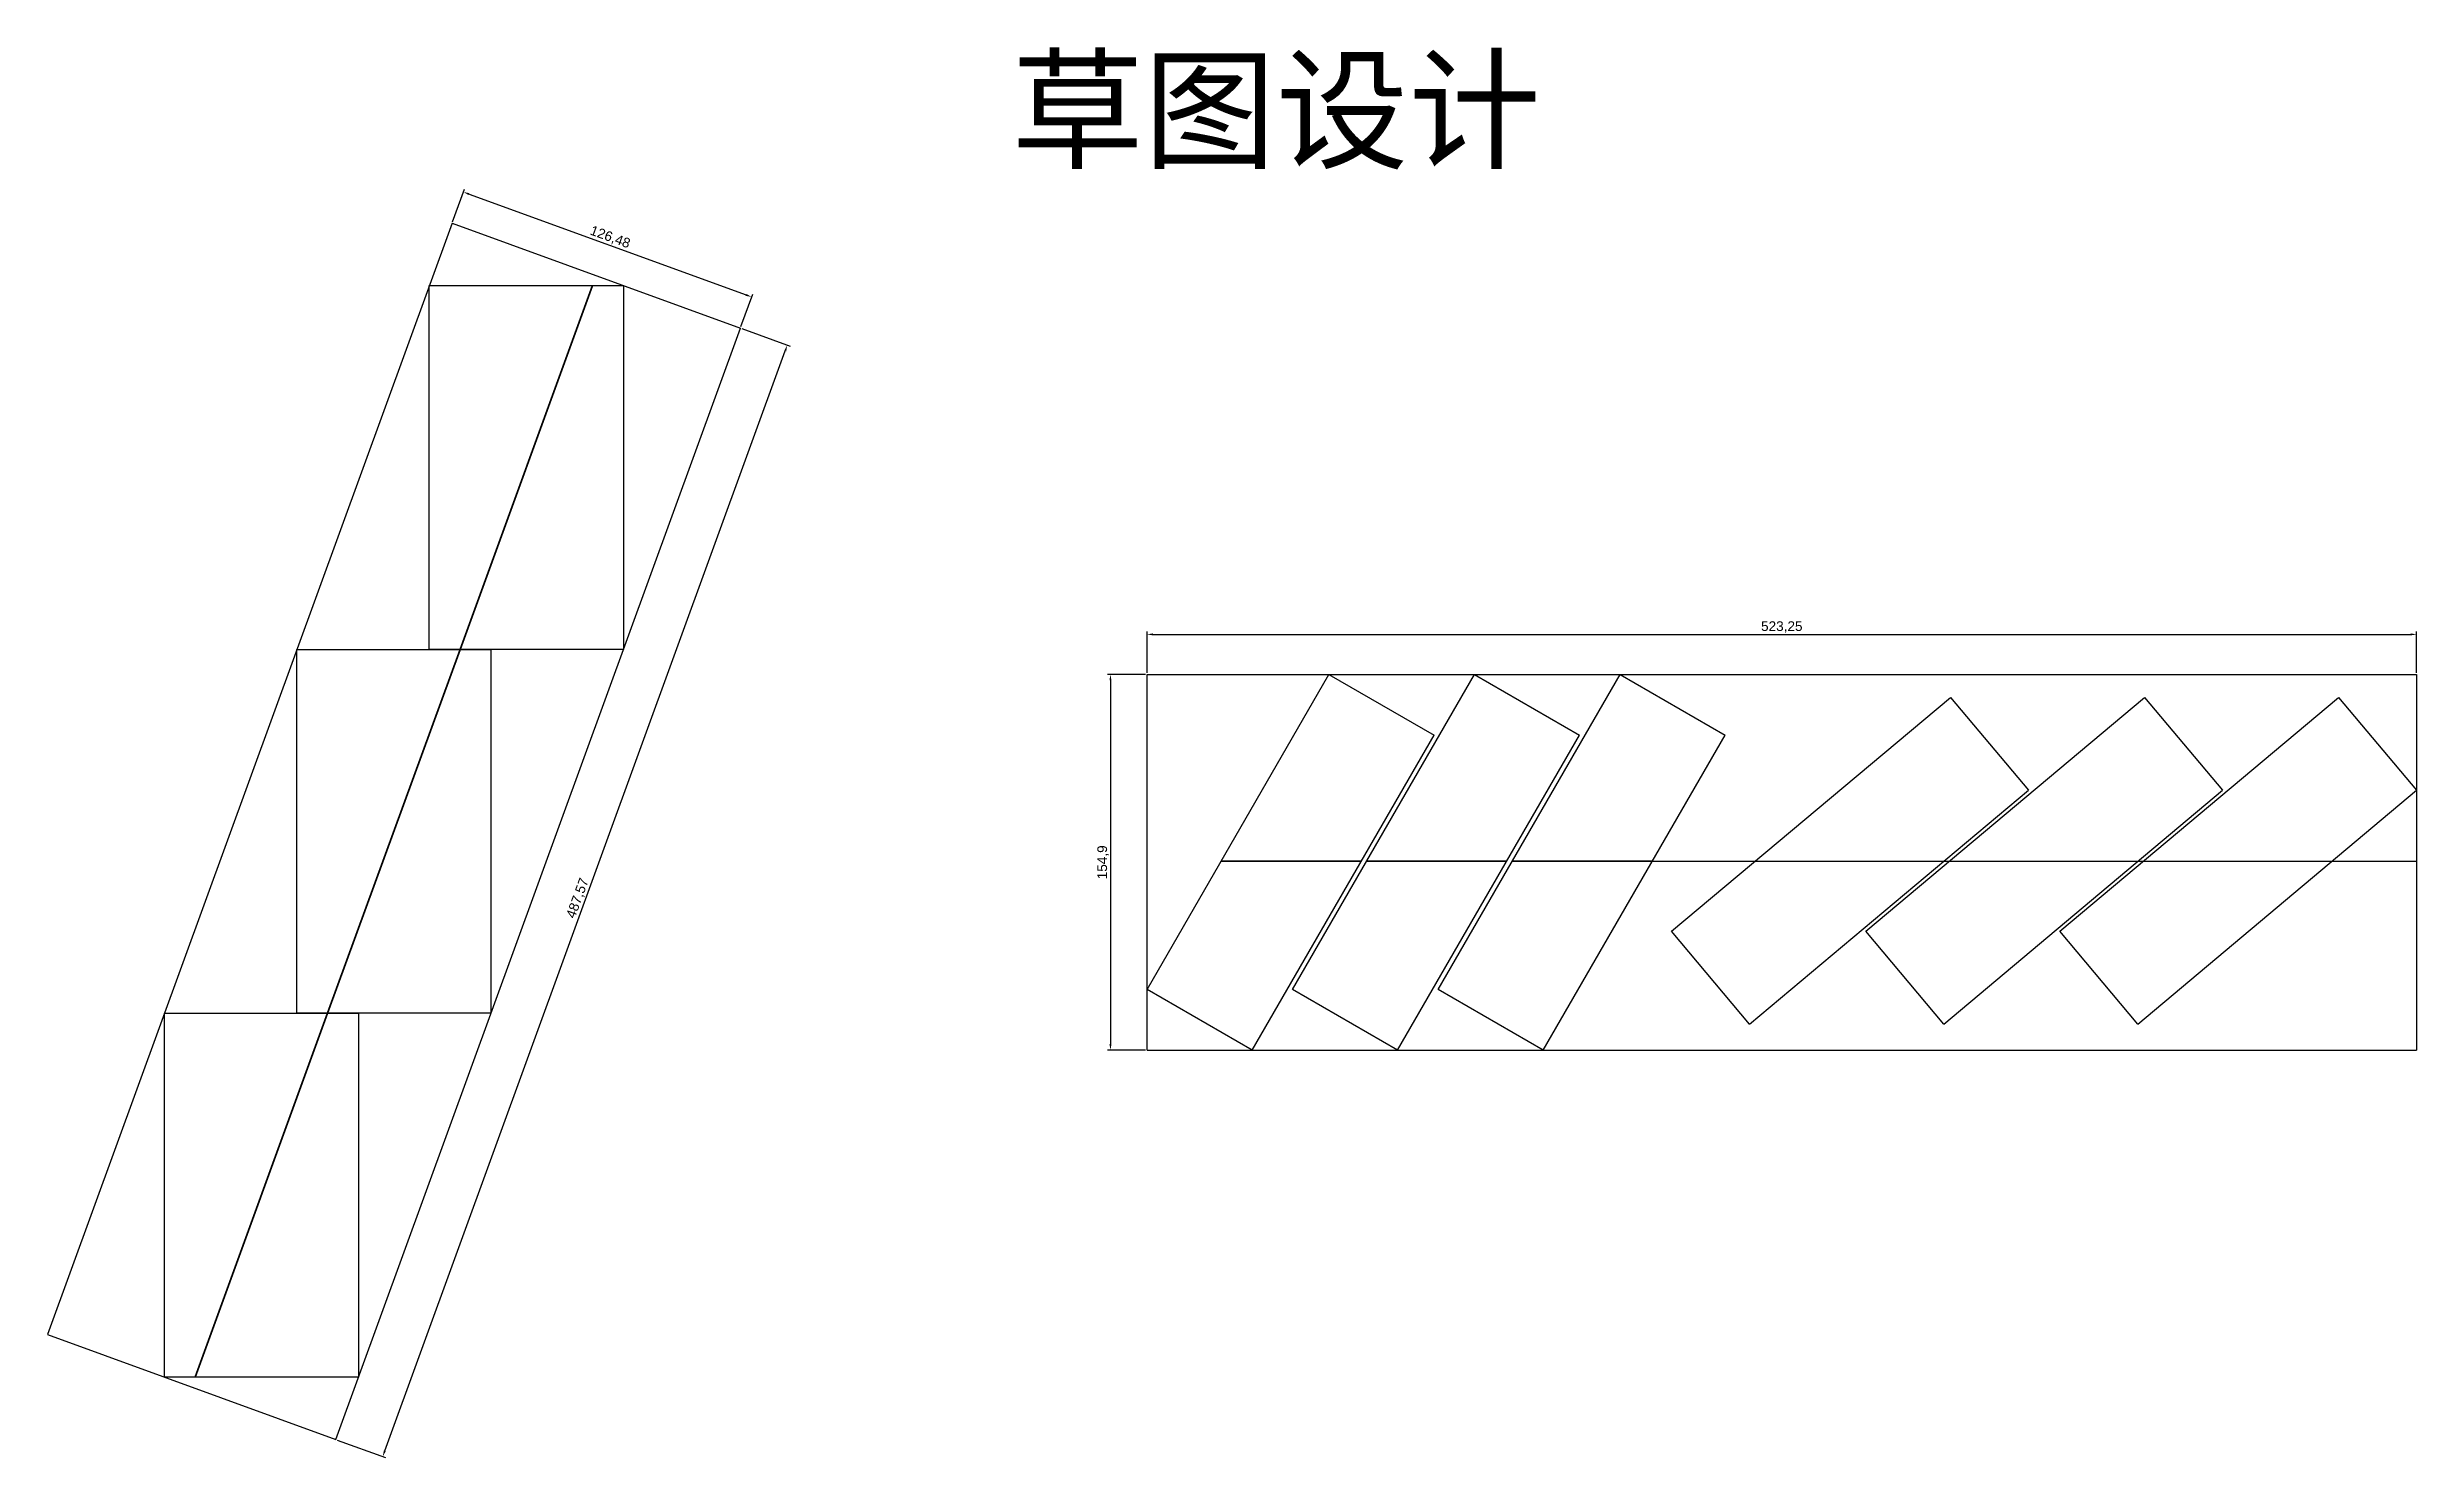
# Model space of a CAD drawing. Header units: millimetres. Extents: x 1213 to 10925, y 716 to 4379.
# Drawn here: x 9752 to 10729, y 1890 to 2472 of the extents above; entities that cross this region are included whole.
import ezdxf

# ---------------------------------------------------------------- set-up
doc = ezdxf.new("R2010")
doc.units = ezdxf.units.MM
doc.layers.add('尺寸标注', color=6, linetype='Continuous')
doc.layers.add('标号', color=4, linetype='Continuous')
doc.styles.get("Standard").update_dxf_attribs({"font": 'arial.ttf'})
doc.dimstyles.new('ISO-25-old', dxfattribs={"dimtxt": 4, "dimasz": 2.5, "dimexe": 1.25, "dimexo": 0.625, "dimtad": 1, "dimtxsty": 'Standard', "dimcen": 2.5, "dimadec": 0, "dimazin": 0, "dimtfac": 1, "dimtmove": 0, "dimatfit": 3, "dimfxl": 1, "dimarcsym": 0})

msp = doc.modelspace()

# ---------------------------------------------------------------- texts
at = {"layer": '标号', "insert": (10149.576, 2421.294), "char_height": 40, "attachment_point": 7}
msp.add_mtext_dynamic_manual_height_columns('{\\fSimSun|b0|i0|c134|p2;草图设计}', width=1605.41615, gutter_width=12.5, heights=[52.667], dxfattribs=at)

# ---------------------------------------------------------------- blocks, each defined once
blk = doc.blocks.new('*D291')
at = {"layer": 'Defpoints', "color": 0, "transparency": 16777216}
for p in [(10037.92, 2355.95), (10057.27, 2348.91), (9871.16, 1897.79)]:
    blk.add_point(p, dxfattribs=at)
at = {"layer": '尺寸标注', "color": 0, "lineweight": -2, "transparency": 16777216}
for p, q in [((10038.51, 2355.74), (10058.44, 2348.48)), ((9891.36, 1893.1), (10056.41, 2346.56)), ((9871.75, 1897.57), (9891.68, 1890.32))]:
    blk.add_line(p, q, dxfattribs=at)
at = {"layer": '尺寸标注', "color": 0, "transparency": 16777216}
for points in [[(10056.02, 2346.7), (10056.8, 2346.42), (10057.27, 2348.91)], [(9890.97, 1893.24), (9891.76, 1892.95), (9890.51, 1890.75)]]:
    blk.add_solid(points, dxfattribs=at)
at = {"layer": '尺寸标注', "color": 0, "transparency": 16777216, "insert": (9971.04, 2120.86), "char_height": 4, "attachment_point": 5, "rotation": 70}
blk.add_mtext('487,57', dxfattribs=at)
blk = doc.blocks.new('*D292')
at = {"layer": 'Defpoints', "color": 0, "transparency": 16777216}
for p in [(9919.07, 2399.21), (10042.59, 2368.77), (10037.92, 2355.95)]:
    blk.add_point(p, dxfattribs=at)
at = {"layer": '尺寸标注', "color": 0, "lineweight": -2, "transparency": 16777216}
for p, q in [((9919.28, 2399.8), (9924.16, 2413.2)), ((9926.08, 2411.17), (10040.24, 2369.62)), ((10038.13, 2356.54), (10043.01, 2369.94))]:
    blk.add_line(p, q, dxfattribs=at)
at = {"layer": '尺寸标注', "color": 0, "transparency": 16777216}
for points in [[(9926.23, 2411.56), (9925.94, 2410.78), (9923.73, 2412.03)], [(10040.38, 2370.02), (10040.09, 2369.23), (10042.59, 2368.77)]]:
    blk.add_solid(points, dxfattribs=at)
at = {"layer": '尺寸标注', "color": 0, "transparency": 16777216, "insert": (9984.2, 2393.24), "char_height": 4, "attachment_point": 5, "rotation": 340}
blk.add_mtext('126,48', dxfattribs=at)
blk = doc.blocks.new('*D293')
at = {"layer": 'Defpoints', "color": 0, "transparency": 16777216}
for p in [(10728.76, 2229.67), (10205.51, 2213.18), (10728.76, 2213.18)]:
    blk.add_point(p, dxfattribs=at)
at = {"layer": '尺寸标注', "color": 0, "lineweight": -2, "transparency": 16777216}
for p, q in [((10205.51, 2213.8), (10205.51, 2230.92)), ((10208.01, 2229.67), (10726.26, 2229.67)), ((10728.76, 2213.8), (10728.76, 2230.92))]:
    blk.add_line(p, q, dxfattribs=at)
at = {"layer": '尺寸标注', "color": 0, "transparency": 16777216}
for points in [[(10208.01, 2230.09), (10208.01, 2229.26), (10205.51, 2229.67)], [(10726.26, 2230.09), (10726.26, 2229.26), (10728.76, 2229.67)]]:
    blk.add_solid(points, dxfattribs=at)
at = {"layer": '尺寸标注', "color": 0, "transparency": 16777216, "insert": (10467.13, 2232.7), "char_height": 4, "attachment_point": 5}
blk.add_mtext('523,25', dxfattribs=at)
blk = doc.blocks.new('*D294')
at = {"layer": 'Defpoints', "color": 0, "transparency": 16777216}
for p in [(10205.51, 2213.18), (10190.44, 2058.27), (10205.51, 2058.27)]:
    blk.add_point(p, dxfattribs=at)
at = {"layer": '尺寸标注', "color": 0, "lineweight": -2, "transparency": 16777216}
for p, q in [((10204.88, 2213.18), (10189.19, 2213.18)), ((10190.44, 2210.68), (10190.44, 2060.77)), ((10204.88, 2058.27), (10189.19, 2058.27))]:
    blk.add_line(p, q, dxfattribs=at)
at = {"layer": '尺寸标注', "color": 0, "transparency": 16777216}
for points in [[(10190.03, 2210.68), (10190.86, 2210.68), (10190.44, 2213.18)], [(10190.03, 2060.77), (10190.86, 2060.77), (10190.44, 2058.27)]]:
    blk.add_solid(points, dxfattribs=at)
at = {"layer": '尺寸标注', "color": 0, "transparency": 16777216, "insert": (10187.41, 2135.72), "char_height": 4, "attachment_point": 5, "rotation": 90}
blk.add_mtext('154,9', dxfattribs=at)

# ---------------------------------------------------------------- dimensions: what is measured, and where the dimension line sits
at = {"layer": '尺寸标注'}
for p1, p2, distance, picture, middle in [((9919.07, 2399.21), (10037.921, 2355.952), 13.639, '*D292', (9984.196, 2393.244)), ((9871.162, 1897.787), (10037.921, 2355.952), -20.588, '*D291', (9971.042, 2120.864)), ((10205.509, 2213.177), (10728.759, 2213.177), 16.495, '*D293', (10467.134, 2232.701)), ((10205.509, 2213.177), (10205.509, 2058.273), -15.067, '*D294', (10187.414, 2135.725))]:
    dim = msp.add_aligned_dim(p1=p1, p2=p2, distance=distance, dimstyle='ISO-25-old', dxfattribs=at)
    dim.commit()
    dim.dimension.update_dxf_attribs({"geometry": picture, "text_midpoint": middle})

# ---------------------------------------------------------------- linework, layer by layer
for p, q in [((9919.07, 2399.21), (9752.312, 1941.045)), ((9919.07, 2399.21), (10037.921, 2355.952)), ((9919.07, 2399.21), (10037.921, 2355.952)), ((9909.712, 2373.499), (9989.712, 2373.499)), ((9909.712, 2223.499), (9909.712, 2373.499)), ((9989.712, 2373.499), (9989.712, 2223.499)), ((9871.162, 1897.787), (10037.921, 2355.952)), ((9855.116, 2223.499), (9935.116, 2223.499)), ((9855.116, 2073.499), (9855.116, 2223.499)), ((9989.712, 2223.499), (9909.712, 2223.499)), ((9935.116, 2223.499), (9935.116, 2073.499)), ((10205.509, 2083.273), (10280.509, 2213.177)), ((10265.509, 2083.273), (10340.509, 2213.177)), ((10280.509, 2213.177), (10323.811, 2188.177)), ((10325.509, 2083.273), (10400.509, 2213.177)), ((10340.509, 2213.177), (10383.811, 2188.177)), ((10400.509, 2213.177), (10443.811, 2188.177)), ((10421.713, 2107.297), (10536.62, 2203.716)), ((10501.713, 2107.297), (10616.62, 2203.716)), ((10536.62, 2203.716), (10568.759, 2165.413)), ((10581.713, 2107.297), (10696.62, 2203.716)), ((10616.62, 2203.716), (10648.759, 2165.413)), ((10696.62, 2203.716), (10728.759, 2165.413)), ((10248.811, 2058.273), (10323.811, 2188.177)), ((10308.811, 2058.273), (10383.811, 2188.177)), ((10368.811, 2058.273), (10443.811, 2188.177)), ((10453.852, 2068.995), (10568.759, 2165.413)), ((10533.852, 2068.995), (10648.759, 2165.413)), ((10613.852, 2068.995), (10728.759, 2165.413)), ((10453.852, 2068.995), (10421.713, 2107.297)), ((10533.852, 2068.995), (10501.713, 2107.297)), ((10613.852, 2068.995), (10581.713, 2107.297)), ((10248.811, 2058.273), (10205.509, 2083.273)), ((10308.811, 2058.273), (10265.509, 2083.273)), ((10368.811, 2058.273), (10325.509, 2083.273)), ((9800.521, 2073.499), (9880.521, 2073.499)), ((9800.521, 1923.499), (9800.521, 2073.499)), ((9935.116, 2073.499), (9855.116, 2073.499)), ((9880.521, 2073.499), (9880.521, 1923.499)), ((9752.312, 1941.045), (9871.162, 1897.787)), ((9880.521, 1923.499), (9800.521, 1923.499))]:
    msp.add_line(p, q)
at = {"lineweight": 35}
for p, q in [((9922.414, 2223.499), (9977.01, 2373.499)), ((9867.818, 2073.499), (9922.414, 2223.499)), ((10293.815, 2136.223), (10236.08, 2136.223)), ((10353.815, 2136.223), (10296.08, 2136.223)), ((10413.815, 2136.223), (10356.08, 2136.223)), ((9813.223, 1923.499), (9867.818, 2073.499))]:
    msp.add_line(p, q, dxfattribs=at)
at = {"lineweight": 30}
for p, q in [((10456.185, 2136.223), (10533.971, 2136.223)), ((10536.185, 2136.223), (10613.971, 2136.223)), ((10616.185, 2136.223), (10693.971, 2136.223))]:
    msp.add_line(p, q, dxfattribs=at)
at = {"layer": '尺寸标注'}
for p, q in [((10205.509, 2213.177), (10659.978, 2213.177)), ((10205.509, 2058.273), (10205.509, 2213.177)), ((10659.978, 2213.177), (10728.759, 2213.177)), ((10728.759, 2213.177), (10728.759, 2058.273)), ((10413.815, 2136.223), (10728.759, 2136.223)), ((10205.509, 2058.273), (10728.759, 2058.273))]:
    msp.add_line(p, q, dxfattribs=at)

msp.set_redraw_order([(e.dxf.handle, doc.entitydb.next_handle()) for e in msp.query("TEXT MTEXT ATTDEF DIMENSION ARC_DIMENSION")])  # texts and dimensions are drawn at this point

doc.saveas('drawing.dxf')
